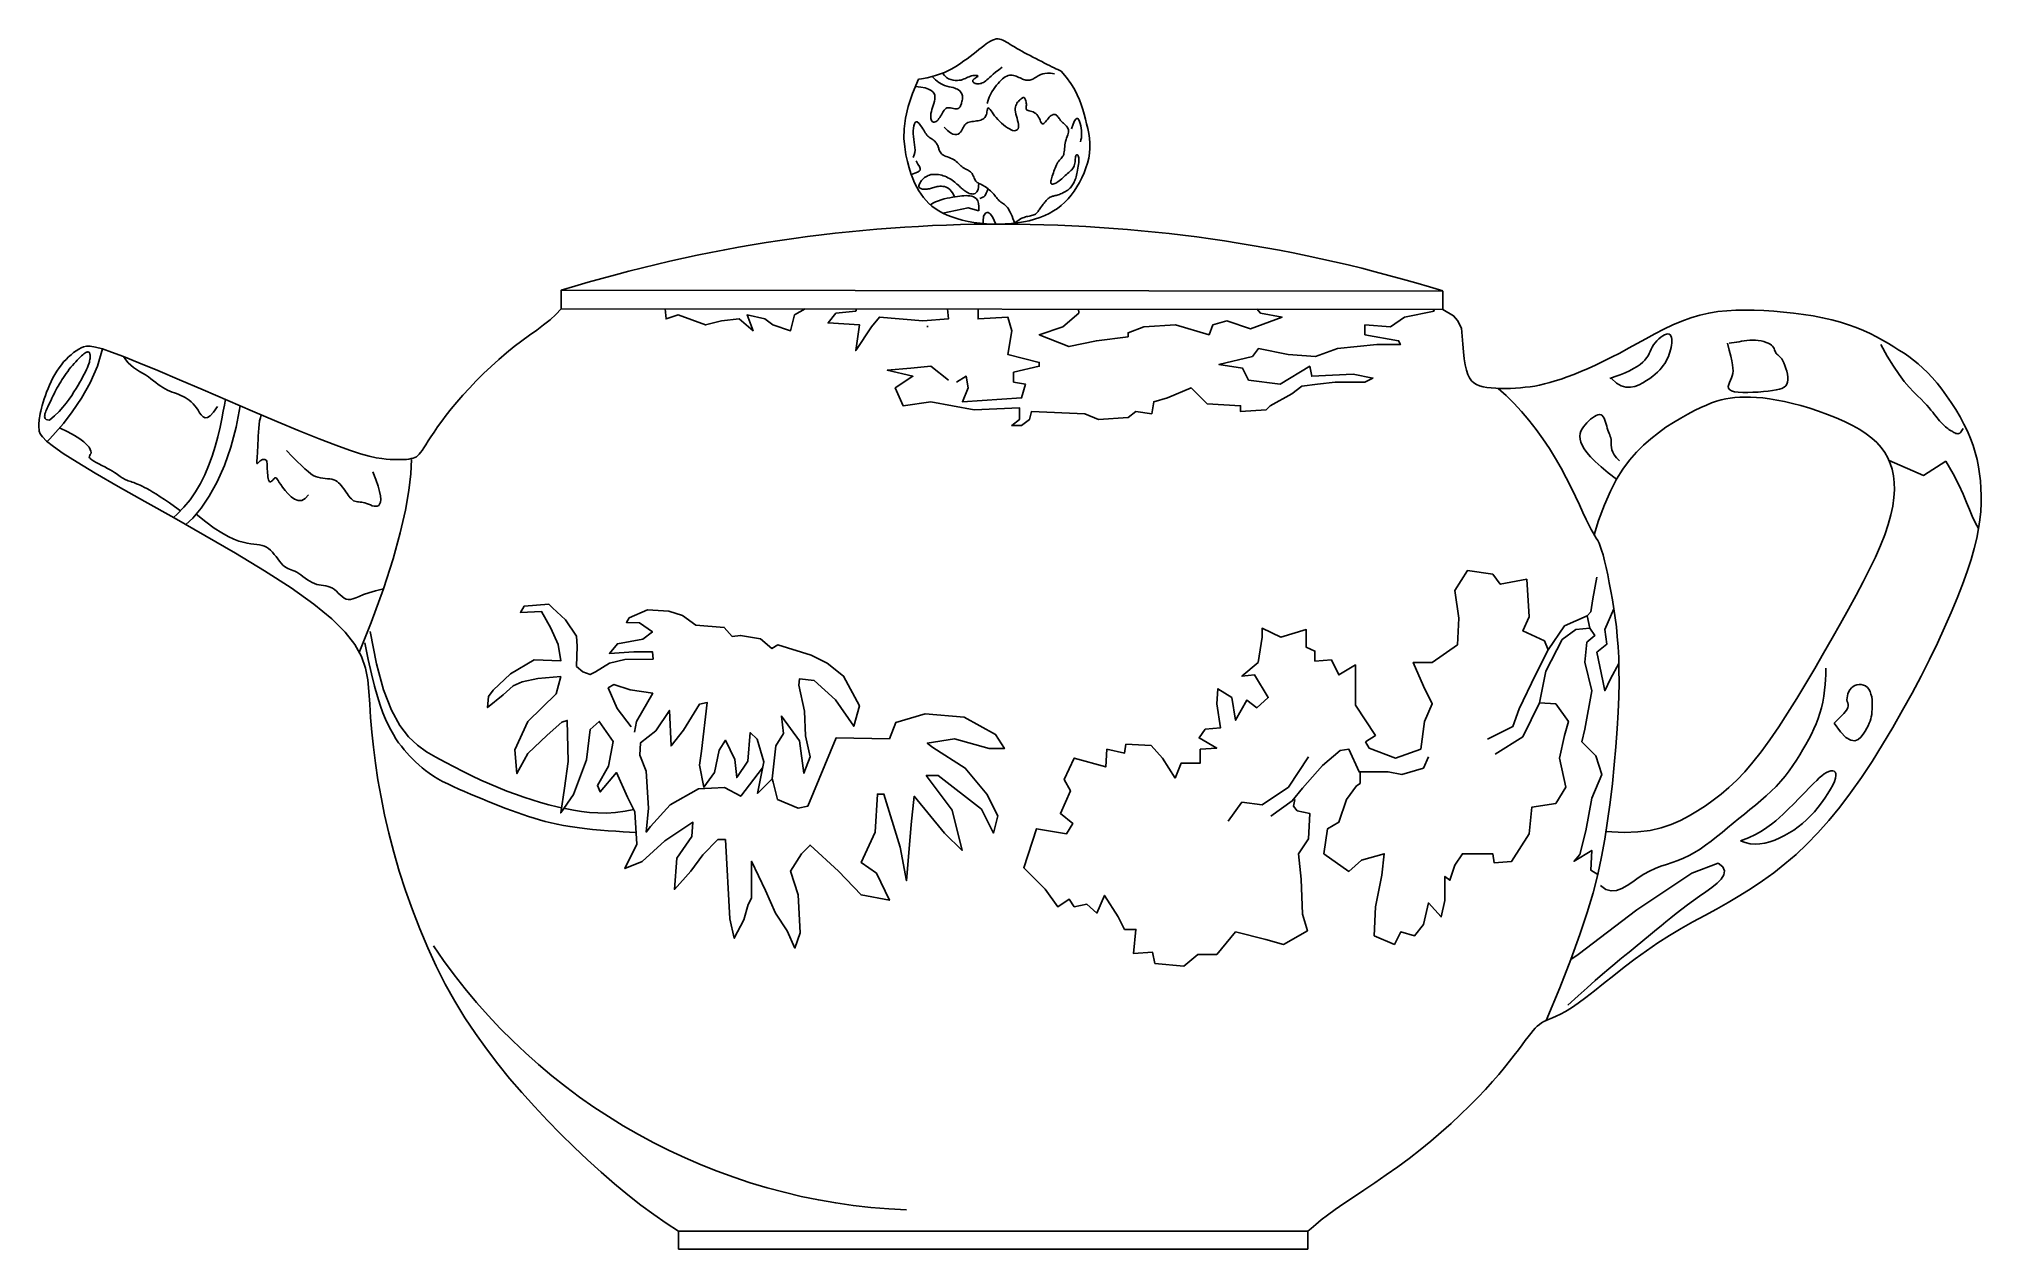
# Model space of a CAD drawing. Extents: x 153 to 352, y 1432 to 1556.
import ezdxf

# ---------------------------------------------------------------- set-up
doc = ezdxf.new("R2010")
doc.units = 0
doc.header["$LTSCALE"] = 10
doc.header["$MEASUREMENT"] = 0
for name, color, linetype in [('3', 3, 'CONTINUOUS'), ('4', 4, 'CONTINUOUS'), ('7', 7, 'CONTINUOUS')]:
    doc.layers.add(name, color=color, linetype=linetype)

msp = doc.modelspace()

# ---------------------------------------------------------------- linework, layer by layer
at = {"layer": '3'}
msp.add_line((206.24, 1528.02), (296.47, 1527.94), dxfattribs=at)
for points in [[(251.38, 1552.76), (251.01, 1552.47), (250.7, 1552.23), (250.45, 1552.02), (250.24, 1551.84), (250.07, 1551.68), (249.93, 1551.55), (249.81, 1551.44), (249.69, 1551.35), (249.57, 1551.26), (249.45, 1551.19), (249.33, 1551.14), (249.22, 1551.09), (249.1, 1551.06), (248.99, 1551.04), (248.88, 1551.03), (248.77, 1551.04), (248.67, 1551.06), (248.58, 1551.09), (248.5, 1551.13), (248.43, 1551.18), (248.38, 1551.23), (248.35, 1551.29), (248.35, 1551.35), (248.37, 1551.42), (248.42, 1551.48), (248.5, 1551.54), (248.58, 1551.6), (248.67, 1551.66), (248.75, 1551.71), (248.82, 1551.76), (248.87, 1551.8), (248.89, 1551.84), (248.87, 1551.87), (248.81, 1551.89), (248.73, 1551.9), (248.63, 1551.9), (248.51, 1551.9), (248.38, 1551.88), (248.24, 1551.86), (248.11, 1551.82), (247.98, 1551.77), (247.85, 1551.72), (247.73, 1551.66), (247.6, 1551.6), (247.47, 1551.54), (247.32, 1551.48), (247.16, 1551.43), (246.98, 1551.4), (246.78, 1551.38), (246.56, 1551.38), (246.34, 1551.41), (246.11, 1551.47), (245.88, 1551.56), (245.66, 1551.7), (245.45, 1551.89), (245.26, 1552.12)], [(244.2, 1551.79), (244.56, 1551.45), (244.89, 1551.19), (245.19, 1551), (245.46, 1550.88), (245.72, 1550.79), (245.94, 1550.73), (246.15, 1550.69), (246.34, 1550.65), (246.51, 1550.6), (246.66, 1550.54), (246.8, 1550.48), (246.92, 1550.4), (247.02, 1550.31), (247.1, 1550.22), (247.17, 1550.12), (247.23, 1550.01), (247.27, 1549.91), (247.29, 1549.8), (247.3, 1549.69), (247.3, 1549.57), (247.29, 1549.46), (247.27, 1549.34), (247.25, 1549.23), (247.22, 1549.11), (247.19, 1549), (247.15, 1548.89), (247.11, 1548.79), (247.06, 1548.7), (247, 1548.62), (246.93, 1548.56), (246.85, 1548.51), (246.75, 1548.49), (246.63, 1548.49), (246.51, 1548.5), (246.37, 1548.53), (246.23, 1548.56), (246.09, 1548.58), (245.96, 1548.6), (245.83, 1548.6), (245.71, 1548.58), (245.61, 1548.53), (245.52, 1548.46), (245.43, 1548.36), (245.36, 1548.25), (245.29, 1548.13), (245.22, 1548), (245.15, 1547.86), (245.07, 1547.73), (244.98, 1547.6), (244.89, 1547.48), (244.8, 1547.37), (244.7, 1547.27), (244.6, 1547.2), (244.51, 1547.14), (244.42, 1547.11), (244.33, 1547.11), (244.26, 1547.14), (244.19, 1547.19), (244.13, 1547.28), (244.09, 1547.39), (244.06, 1547.51), (244.05, 1547.66), (244.05, 1547.83), (244.08, 1548.01), (244.12, 1548.2), (244.18, 1548.4), (244.25, 1548.61), (244.32, 1548.83), (244.39, 1549.04), (244.44, 1549.26), (244.48, 1549.47), (244.49, 1549.67), (244.46, 1549.87), (244.4, 1550.05), (244.28, 1550.22), (244.09, 1550.37), (243.83, 1550.51), (243.49, 1550.62), (243.04, 1550.71), (242.49, 1550.78)], [(249.82, 1549.03), (249.92, 1549.36), (250.05, 1549.67), (250.18, 1549.95), (250.32, 1550.22), (250.48, 1550.46), (250.63, 1550.68), (250.79, 1550.89), (250.95, 1551.07), (251.1, 1551.25), (251.25, 1551.4), (251.4, 1551.54), (251.54, 1551.66), (251.69, 1551.75), (251.83, 1551.83), (251.97, 1551.89), (252.11, 1551.92), (252.26, 1551.93), (252.4, 1551.92), (252.54, 1551.9), (252.67, 1551.86), (252.81, 1551.81), (252.95, 1551.75), (253.08, 1551.7), (253.2, 1551.64), (253.33, 1551.58), (253.44, 1551.53), (253.56, 1551.49), (253.67, 1551.45), (253.78, 1551.42), (253.89, 1551.41), (254, 1551.4), (254.1, 1551.4), (254.2, 1551.42), (254.31, 1551.44), (254.41, 1551.48), (254.51, 1551.53), (254.62, 1551.58), (254.72, 1551.64), (254.83, 1551.71), (254.94, 1551.79), (255.06, 1551.87), (255.19, 1551.94), (255.34, 1552.01), (255.52, 1552.07), (255.74, 1552.11), (256, 1552.13), (256.32, 1552.12), (256.71, 1552.08)], [(245.43, 1546.62), (245.78, 1546.27), (246.07, 1546.04), (246.32, 1545.9), (246.54, 1545.84), (246.72, 1545.85), (246.87, 1545.9), (246.99, 1546), (247.1, 1546.11), (247.19, 1546.23), (247.27, 1546.36), (247.34, 1546.49), (247.41, 1546.61), (247.48, 1546.73), (247.55, 1546.84), (247.64, 1546.94), (247.74, 1547.02), (247.86, 1547.08), (247.99, 1547.13), (248.13, 1547.16), (248.29, 1547.19), (248.44, 1547.2), (248.6, 1547.22), (248.75, 1547.24), (248.9, 1547.26), (249.04, 1547.29), (249.17, 1547.33), (249.29, 1547.38), (249.4, 1547.44), (249.5, 1547.51), (249.58, 1547.59), (249.65, 1547.69), (249.71, 1547.8), (249.75, 1547.92), (249.79, 1548.05), (249.81, 1548.18), (249.83, 1548.3), (249.86, 1548.41), (249.88, 1548.5), (249.91, 1548.55), (249.95, 1548.57), (250, 1548.55), (250.06, 1548.49), (250.13, 1548.4), (250.23, 1548.27), (250.33, 1548.13), (250.45, 1547.96), (250.59, 1547.78), (250.75, 1547.59), (250.92, 1547.4), (251.1, 1547.21), (251.3, 1547.02), (251.5, 1546.84), (251.7, 1546.68), (251.9, 1546.54), (252.1, 1546.42), (252.28, 1546.33), (252.44, 1546.27), (252.59, 1546.24), (252.73, 1546.25), (252.84, 1546.29), (252.93, 1546.36), (252.99, 1546.45), (253.03, 1546.57), (253.05, 1546.73), (253.03, 1546.9), (253, 1547.09), (252.95, 1547.3), (252.89, 1547.52), (252.83, 1547.74), (252.78, 1547.95), (252.73, 1548.16), (252.71, 1548.35), (252.7, 1548.53), (252.72, 1548.68), (252.76, 1548.82), (252.82, 1548.94), (252.88, 1549.05), (252.95, 1549.15), (253.03, 1549.24), (253.11, 1549.32), (253.18, 1549.4), (253.26, 1549.47), (253.33, 1549.53), (253.4, 1549.58), (253.46, 1549.61), (253.53, 1549.63), (253.58, 1549.63), (253.64, 1549.6), (253.68, 1549.55), (253.72, 1549.48), (253.76, 1549.39), (253.79, 1549.29), (253.81, 1549.18), (253.83, 1549.07), (253.84, 1548.96), (253.84, 1548.86), (253.83, 1548.76), (253.82, 1548.68), (253.81, 1548.61), (253.81, 1548.54), (253.82, 1548.48), (253.84, 1548.43), (253.87, 1548.39), (253.94, 1548.35), (254.02, 1548.32), (254.13, 1548.28), (254.26, 1548.25), (254.39, 1548.21), (254.53, 1548.16), (254.67, 1548.09), (254.8, 1548.01), (254.91, 1547.9), (255.01, 1547.78), (255.1, 1547.63), (255.17, 1547.48), (255.24, 1547.33), (255.3, 1547.19), (255.35, 1547.08), (255.41, 1546.99), (255.48, 1546.95), (255.55, 1546.95), (255.63, 1546.99), (255.72, 1547.07), (255.81, 1547.16), (255.9, 1547.28), (256, 1547.4), (256.1, 1547.52), (256.19, 1547.63), (256.29, 1547.72), (256.38, 1547.8), (256.47, 1547.85), (256.56, 1547.89), (256.65, 1547.91), (256.73, 1547.92), (256.8, 1547.9), (256.87, 1547.87), (256.94, 1547.82), (257, 1547.76), (257.06, 1547.68), (257.12, 1547.6), (257.19, 1547.5), (257.26, 1547.41), (257.34, 1547.3), (257.43, 1547.2), (257.53, 1547.1), (257.64, 1547), (257.75, 1546.9), (257.86, 1546.8), (257.95, 1546.7), (258.04, 1546.59), (258.1, 1546.48), (258.14, 1546.36), (258.15, 1546.23), (258.14, 1546.1), (258.11, 1545.96), (258.07, 1545.81), (258.01, 1545.66), (257.96, 1545.49), (257.9, 1545.33), (257.85, 1545.15), (257.82, 1544.97), (257.79, 1544.79), (257.77, 1544.61), (257.76, 1544.43), (257.74, 1544.26), (257.72, 1544.09), (257.69, 1543.94), (257.66, 1543.81), (257.61, 1543.69), (257.55, 1543.59), (257.48, 1543.49), (257.41, 1543.41), (257.33, 1543.32), (257.25, 1543.23), (257.17, 1543.13), (257.08, 1543.01), (257.01, 1542.89), (256.93, 1542.74), (256.86, 1542.59), (256.8, 1542.42), (256.73, 1542.26), (256.67, 1542.09), (256.61, 1541.92), (256.56, 1541.75), (256.5, 1541.6), (256.45, 1541.45), (256.41, 1541.31), (256.38, 1541.19), (256.36, 1541.08), (256.35, 1540.98), (256.35, 1540.91), (256.38, 1540.85), (256.42, 1540.81), (256.48, 1540.79), (256.55, 1540.79), (256.64, 1540.8), (256.74, 1540.84), (256.85, 1540.88), (256.97, 1540.95), (257.08, 1541.02), (257.21, 1541.11), (257.33, 1541.22), (257.46, 1541.32), (257.58, 1541.44), (257.7, 1541.55), (257.83, 1541.67), (257.95, 1541.78), (258.06, 1541.88), (258.18, 1541.98), (258.28, 1542.07), (258.38, 1542.16), (258.48, 1542.25), (258.56, 1542.34), (258.63, 1542.43), (258.7, 1542.54), (258.75, 1542.65), (258.78, 1542.78), (258.81, 1542.92), (258.82, 1543.06), (258.84, 1543.2), (258.85, 1543.34), (258.86, 1543.47), (258.88, 1543.57), (258.9, 1543.66), (258.93, 1543.73), (258.97, 1543.77), (259.02, 1543.78), (259.06, 1543.77), (259.11, 1543.73), (259.15, 1543.66), (259.18, 1543.57), (259.2, 1543.46), (259.21, 1543.32), (259.21, 1543.16), (259.2, 1542.98), (259.18, 1542.79), (259.15, 1542.6), (259.12, 1542.4), (259.08, 1542.21), (259.05, 1542.02), (259.01, 1541.85), (258.97, 1541.69), (258.93, 1541.54), (258.89, 1541.4), (258.85, 1541.26), (258.8, 1541.14), (258.75, 1541.02), (258.7, 1540.91), (258.64, 1540.8), (258.58, 1540.7), (258.51, 1540.6), (258.44, 1540.5), (258.36, 1540.41), (258.27, 1540.33), (258.17, 1540.24), (258.07, 1540.16), (257.96, 1540.09), (257.84, 1540.01), (257.72, 1539.95), (257.59, 1539.88), (257.46, 1539.82), (257.34, 1539.77), (257.22, 1539.72), (257.1, 1539.68), (256.99, 1539.65), (256.88, 1539.62), (256.79, 1539.6), (256.69, 1539.58), (256.61, 1539.56), (256.52, 1539.54), (256.44, 1539.51), (256.37, 1539.48), (256.29, 1539.45), (256.22, 1539.4), (256.15, 1539.35), (256.08, 1539.3), (256.01, 1539.23), (255.95, 1539.17), (255.87, 1539.09), (255.8, 1539.01), (255.73, 1538.92), (255.65, 1538.83), (255.57, 1538.74), (255.5, 1538.64), (255.42, 1538.54), (255.35, 1538.44), (255.28, 1538.35), (255.21, 1538.25), (255.15, 1538.16), (255.1, 1538.07), (255.04, 1537.99), (254.99, 1537.91), (254.93, 1537.84), (254.86, 1537.78), (254.79, 1537.72), (254.7, 1537.67), (254.61, 1537.63), (254.5, 1537.59), (254.38, 1537.56), (254.26, 1537.53), (254.13, 1537.5), (254, 1537.48), (253.87, 1537.45), (253.74, 1537.42), (253.62, 1537.38), (253.49, 1537.34), (253.37, 1537.29), (253.24, 1537.22), (253.1, 1537.14), (252.96, 1537.04), (252.8, 1536.92), (252.63, 1536.78)], [(242.26, 1543.51), (242.37, 1543.76), (242.43, 1544.01), (242.45, 1544.26), (242.44, 1544.53), (242.41, 1544.8), (242.37, 1545.07), (242.33, 1545.36), (242.29, 1545.65), (242.27, 1545.94), (242.27, 1546.23), (242.28, 1546.51), (242.32, 1546.75), (242.38, 1546.95), (242.45, 1547.09), (242.55, 1547.17), (242.68, 1547.17)], [(252.63, 1536.78), (252.55, 1537.02), (252.47, 1537.26), (252.38, 1537.49), (252.29, 1537.7), (252.19, 1537.9), (252.09, 1538.08), (252, 1538.24), (251.9, 1538.38), (251.8, 1538.5), (251.7, 1538.6), (251.6, 1538.68), (251.5, 1538.76), (251.4, 1538.82), (251.31, 1538.89), (251.22, 1538.95), (251.13, 1539.03), (251.04, 1539.11), (250.96, 1539.2), (250.87, 1539.3), (250.79, 1539.4), (250.7, 1539.51), (250.6, 1539.63), (250.5, 1539.74), (250.4, 1539.86), (250.29, 1539.98), (250.17, 1540.09), (250.04, 1540.2), (249.92, 1540.31), (249.79, 1540.41), (249.66, 1540.5), (249.54, 1540.58), (249.42, 1540.65), (249.3, 1540.71), (249.19, 1540.76), (249.09, 1540.81), (248.99, 1540.85), (248.9, 1540.9), (248.82, 1540.95), (248.74, 1541.01), (248.67, 1541.09), (248.61, 1541.18), (248.56, 1541.29), (248.51, 1541.4), (248.45, 1541.52), (248.4, 1541.64), (248.34, 1541.76), (248.28, 1541.87), (248.21, 1541.96), (248.12, 1542.05), (248.03, 1542.11), (247.92, 1542.18), (247.82, 1542.23), (247.7, 1542.28), (247.59, 1542.34), (247.47, 1542.41), (247.35, 1542.48), (247.24, 1542.57), (247.13, 1542.66), (247.02, 1542.77), (246.9, 1542.88), (246.79, 1542.99), (246.67, 1543.09), (246.54, 1543.19), (246.4, 1543.29), (246.25, 1543.37), (246.09, 1543.44), (245.93, 1543.5), (245.78, 1543.56), (245.63, 1543.62), (245.48, 1543.68), (245.35, 1543.74), (245.24, 1543.81), (245.15, 1543.89), (245.08, 1543.98), (245.02, 1544.07), (244.97, 1544.17), (244.93, 1544.27), (244.9, 1544.37), (244.87, 1544.47), (244.83, 1544.57), (244.8, 1544.66), (244.76, 1544.75), (244.71, 1544.84), (244.66, 1544.93), (244.6, 1545.01), (244.54, 1545.08), (244.47, 1545.16), (244.38, 1545.23), (244.29, 1545.31), (244.19, 1545.38), (244.09, 1545.45), (243.98, 1545.53), (243.87, 1545.61), (243.77, 1545.7), (243.67, 1545.8), (243.58, 1545.91), (243.5, 1546.02), (243.42, 1546.15), (243.34, 1546.29), (243.25, 1546.44), (243.15, 1546.61), (243.02, 1546.78), (242.87, 1546.97), (242.68, 1547.17)], [(258.46, 1546.44), (258.62, 1546.92), (258.77, 1547.25), (258.9, 1547.44), (259.02, 1547.51), (259.12, 1547.48), (259.21, 1547.37), (259.28, 1547.2), (259.35, 1546.99), (259.4, 1546.76), (259.45, 1546.51), (259.48, 1546.25), (259.49, 1545.99), (259.49, 1545.74), (259.47, 1545.51), (259.43, 1545.3), (259.37, 1545.12)], [(242.55, 1543.15), (242.75, 1542.82), (242.89, 1542.57), (242.96, 1542.37), (242.96, 1542.22), (242.87, 1542.1), (242.7, 1542), (242.44, 1541.89), (242.08, 1541.75)], [(246.49, 1539.47), (246.34, 1539.79), (246.18, 1540.03), (246.01, 1540.22), (245.83, 1540.36), (245.65, 1540.46), (245.48, 1540.52), (245.31, 1540.55), (245.15, 1540.56), (245, 1540.56), (244.86, 1540.55), (244.72, 1540.53), (244.6, 1540.5), (244.48, 1540.47), (244.37, 1540.43), (244.25, 1540.4), (244.14, 1540.37), (244.03, 1540.34), (243.92, 1540.31), (243.81, 1540.29), (243.7, 1540.27), (243.59, 1540.26), (243.49, 1540.25), (243.39, 1540.25), (243.29, 1540.26), (243.2, 1540.27), (243.11, 1540.29), (243.03, 1540.32), (242.97, 1540.36), (242.91, 1540.41), (242.87, 1540.46), (242.85, 1540.53), (242.85, 1540.62), (242.87, 1540.71), (242.9, 1540.81), (242.96, 1540.92), (243.03, 1541.04), (243.12, 1541.15), (243.21, 1541.26), (243.32, 1541.37), (243.43, 1541.46), (243.55, 1541.54), (243.68, 1541.61), (243.81, 1541.67), (243.94, 1541.71), (244.08, 1541.75), (244.23, 1541.77), (244.38, 1541.78), (244.53, 1541.78), (244.69, 1541.77), (244.85, 1541.75), (245.02, 1541.72), (245.18, 1541.68), (245.34, 1541.63), (245.51, 1541.58), (245.67, 1541.51), (245.82, 1541.44), (245.97, 1541.36), (246.12, 1541.27), (246.26, 1541.18), (246.39, 1541.08), (246.52, 1540.98), (246.63, 1540.89), (246.74, 1540.79), (246.85, 1540.7), (246.94, 1540.61), (247.03, 1540.53), (247.11, 1540.45), (247.19, 1540.37), (247.27, 1540.3), (247.36, 1540.23), (247.44, 1540.15), (247.54, 1540.08), (247.65, 1540.01), (247.76, 1539.94), (247.88, 1539.88), (248, 1539.83), (248.13, 1539.79), (248.25, 1539.77), (248.37, 1539.76), (248.48, 1539.78), (248.59, 1539.82), (248.68, 1539.89), (248.77, 1539.98), (248.84, 1540.1), (248.9, 1540.25), (248.94, 1540.42), (248.96, 1540.62), (248.97, 1540.85)], [(248.97, 1538.06), (248.98, 1538.48), (248.94, 1538.81), (248.86, 1539.07), (248.74, 1539.26), (248.6, 1539.39), (248.43, 1539.48), (248.25, 1539.54), (248.06, 1539.57), (247.86, 1539.59), (247.67, 1539.6), (247.46, 1539.59), (247.25, 1539.57), (247.03, 1539.55), (246.8, 1539.52), (246.56, 1539.48), (246.3, 1539.43), (246.02, 1539.38), (245.73, 1539.33), (245.44, 1539.26), (245.14, 1539.18), (244.84, 1539.08), (244.56, 1538.97), (244.28, 1538.83), (244.03, 1538.67)], [(249.07, 1539.3), (249.25, 1539.36), (249.39, 1539.43), (249.5, 1539.49), (249.58, 1539.58), (249.66, 1539.69), (249.74, 1539.84), (249.82, 1540.05), (249.92, 1540.33)], [(248.97, 1538.06), (247.88, 1538.36), (245.29, 1537.81)], [(250.72, 1536.68), (250.56, 1537.06), (250.41, 1537.35), (250.28, 1537.57), (250.15, 1537.73), (250.04, 1537.82), (249.93, 1537.87), (249.83, 1537.88), (249.74, 1537.85), (249.66, 1537.8), (249.59, 1537.72), (249.52, 1537.62), (249.47, 1537.49), (249.44, 1537.34), (249.42, 1537.17), (249.41, 1536.97), (249.43, 1536.75)], [(231.22, 1528.02), (230.11, 1527.39), (229.71, 1525.77), (227.89, 1526.38), (227.08, 1526.98), (225.27, 1527.39), (225.87, 1525.77), (224.46, 1526.98), (222.64, 1526.78), (221.02, 1526.38), (218.2, 1527.39), (216.98, 1526.98), (216.87, 1528.02)], [(236.47, 1528.02), (236.38, 1527.79), (234.36, 1527.59), (233.55, 1526.58), (236.78, 1526.38), (236.38, 1523.75), (237.99, 1526.17), (238.8, 1527.18), (243.25, 1526.78), (245.87, 1526.98), (245.77, 1528.02)], [(245.87, 1520.73), (244.05, 1522.14), (242.03, 1521.94), (239.61, 1521.73), (242.24, 1521.13), (240.42, 1519.92), (241.22, 1518.1), (244.05, 1518.51), (248.5, 1517.7), (253.14, 1517.9), (253.14, 1516.69), (252.34, 1516.08), (253.35, 1516.08), (254.15, 1516.69), (254.36, 1517.5), (259.81, 1517.29), (261.22, 1516.69), (264.25, 1516.89), (265.06, 1517.5), (266.68, 1517.29), (266.88, 1518.51), (268.29, 1518.91), (270.72, 1519.92), (272.33, 1518.3), (275.77, 1518.1), (275.77, 1517.5), (278.39, 1517.7), (278.8, 1518.1), (281.02, 1519.31), (282.03, 1520.12), (283.65, 1520.32), (285.46, 1520.52), (288.49, 1520.52), (289.3, 1520.93), (287.28, 1521.33), (283.04, 1521.13), (282.84, 1522.14), (279.81, 1520.32), (276.58, 1520.73), (275.97, 1521.94), (273.55, 1522.34), (276.98, 1523.15), (277.59, 1523.95), (280.62, 1523.35), (283.44, 1523.15), (285.67, 1523.95), (289.71, 1524.36), (292.13, 1524.36), (291.93, 1524.76), (288.49, 1525.37), (288.49, 1526.38), (291.12, 1526.17), (292.53, 1527.18), (295.56, 1527.79), (295.5, 1527.94)], [(248.9, 1528.02), (248.9, 1526.98), (251.93, 1527.18), (252.34, 1525.77), (251.93, 1523.35), (255.16, 1522.54), (255.16, 1522.14), (252.54, 1521.53), (252.54, 1520.52), (253.75, 1520.32), (253.35, 1518.91), (247.29, 1518.51), (247.89, 1519.92), (247.69, 1521.13), (246.68, 1520.52)], [(277.42, 1528.02), (277.79, 1527.59), (280.01, 1527.18), (276.78, 1525.97), (274.35, 1526.78), (272.94, 1526.38), (272.54, 1525.37), (269.1, 1526.38), (265.87, 1526.17), (264.25, 1525.57), (264.25, 1525.17), (261.02, 1524.76), (258.19, 1524.16), (255.16, 1525.37), (257.59, 1526.17), (259.2, 1527.59), (259.18, 1528.02)], [(243.79, 1526.22), (243.78, 1526.2), (243.66, 1526.2)], [(313.73, 1520.89), (314.22, 1520.43), (314.71, 1520.15), (315.19, 1520.01), (315.66, 1520), (316.11, 1520.09), (316.54, 1520.24), (316.93, 1520.45), (317.3, 1520.67), (317.64, 1520.9), (317.94, 1521.12), (318.2, 1521.34), (318.44, 1521.55), (318.66, 1521.77), (318.85, 1521.99), (319.02, 1522.21), (319.17, 1522.43), (319.31, 1522.66), (319.43, 1522.89), (319.54, 1523.13), (319.63, 1523.37), (319.71, 1523.6), (319.77, 1523.84), (319.82, 1524.07), (319.86, 1524.3), (319.89, 1524.52), (319.89, 1524.74), (319.89, 1524.93), (319.86, 1525.1), (319.81, 1525.25), (319.73, 1525.36), (319.63, 1525.43), (319.5, 1525.46), (319.35, 1525.43), (319.16, 1525.36), (318.97, 1525.25), (318.76, 1525.11), (318.56, 1524.94), (318.36, 1524.75), (318.18, 1524.54), (318.02, 1524.33), (317.89, 1524.11), (317.78, 1523.89), (317.68, 1523.67), (317.57, 1523.45), (317.46, 1523.22), (317.32, 1523), (317.15, 1522.78), (316.93, 1522.56), (316.66, 1522.33), (316.34, 1522.12), (315.97, 1521.9), (315.56, 1521.69), (315.11, 1521.48), (314.62, 1521.28), (314.11, 1521.08), (313.56, 1520.89)], [(325.61, 1524.52), (325.78, 1523.79), (325.92, 1523.18), (326.03, 1522.69), (326.1, 1522.28), (326.15, 1521.94), (326.16, 1521.66), (326.13, 1521.41), (326.08, 1521.18), (325.99, 1520.95), (325.89, 1520.72), (325.79, 1520.49), (325.72, 1520.28), (325.68, 1520.08), (325.7, 1519.9), (325.8, 1519.75), (326, 1519.63), (326.3, 1519.54), (326.69, 1519.49), (327.15, 1519.46), (327.66, 1519.46), (328.2, 1519.48), (328.75, 1519.51), (329.27, 1519.55), (329.76, 1519.6), (330.2, 1519.65), (330.58, 1519.72), (330.9, 1519.79), (331.17, 1519.88), (331.38, 1519.99), (331.55, 1520.13), (331.67, 1520.3), (331.75, 1520.51), (331.78, 1520.75), (331.77, 1521.03), (331.73, 1521.32), (331.66, 1521.63), (331.58, 1521.93), (331.47, 1522.22), (331.36, 1522.48), (331.25, 1522.71), (331.14, 1522.89), (331.03, 1523.04), (330.93, 1523.15), (330.83, 1523.24), (330.74, 1523.32), (330.66, 1523.39), (330.59, 1523.46), (330.54, 1523.53), (330.49, 1523.62), (330.45, 1523.72), (330.41, 1523.83), (330.36, 1523.95), (330.3, 1524.07), (330.21, 1524.19), (330.1, 1524.3), (329.96, 1524.41), (329.77, 1524.51), (329.55, 1524.59), (329.31, 1524.67), (329.04, 1524.73), (328.75, 1524.77), (328.46, 1524.8), (328.16, 1524.82), (327.87, 1524.81), (327.58, 1524.78), (327.31, 1524.75), (327.04, 1524.7), (326.78, 1524.65), (326.52, 1524.6), (326.27, 1524.56), (326.02, 1524.53), (325.78, 1524.52)], [(171.08, 1518.02), (170.66, 1517.43), (170.32, 1517.07), (170.03, 1516.89), (169.79, 1516.87), (169.59, 1516.97), (169.41, 1517.16), (169.24, 1517.39), (169.08, 1517.65), (168.92, 1517.89), (168.74, 1518.11), (168.56, 1518.31), (168.37, 1518.5), (168.18, 1518.66), (167.97, 1518.81), (167.76, 1518.95), (167.55, 1519.06), (167.33, 1519.16), (167.11, 1519.25), (166.88, 1519.34), (166.65, 1519.42), (166.41, 1519.5), (166.18, 1519.59), (165.95, 1519.7), (165.71, 1519.82), (165.48, 1519.96), (165.25, 1520.11), (165.01, 1520.29), (164.77, 1520.47), (164.52, 1520.66), (164.26, 1520.86), (163.99, 1521.05), (163.7, 1521.25), (163.4, 1521.43), (163.09, 1521.62), (162.78, 1521.82), (162.48, 1522.02), (162.19, 1522.25), (161.91, 1522.51), (161.67, 1522.8), (161.46, 1523.14)], [(341.29, 1524.36), (341.95, 1523.16), (342.57, 1522.15), (343.15, 1521.3), (343.69, 1520.6), (344.19, 1520.01), (344.64, 1519.53), (345.05, 1519.12), (345.4, 1518.76), (345.72, 1518.44), (345.99, 1518.15), (346.22, 1517.89), (346.42, 1517.65), (346.6, 1517.43), (346.76, 1517.23), (346.9, 1517.05), (347.04, 1516.88), (347.17, 1516.72), (347.3, 1516.57), (347.43, 1516.43), (347.56, 1516.3), (347.68, 1516.18), (347.8, 1516.06), (347.92, 1515.96), (348.03, 1515.86), (348.14, 1515.77), (348.25, 1515.69), (348.36, 1515.62), (348.47, 1515.55), (348.57, 1515.49), (348.67, 1515.43), (348.77, 1515.38), (348.87, 1515.33), (348.97, 1515.28), (349.07, 1515.25), (349.16, 1515.24), (349.26, 1515.26), (349.37, 1515.31), (349.48, 1515.41), (349.59, 1515.57), (349.71, 1515.78)], [(171.87, 1518.75), (171.84, 1518.57), (171.77, 1518.15), (171.66, 1517.55), (171.51, 1516.78), (171.33, 1515.9), (171.1, 1514.94), (170.83, 1513.94), (170.52, 1512.94), (170.16, 1511.97), (169.77, 1511.03), (169.32, 1510.14), (168.82, 1509.29), (168.26, 1508.48), (167.63, 1507.72), (166.93, 1507.01), (166.55, 1506.67)], [(173.39, 1518.1), (172.98, 1515.9), (172.43, 1513.86), (171.77, 1512), (171.02, 1510.33), (170.22, 1508.86), (169.38, 1507.61), (168.54, 1506.6), (167.83, 1505.94)], [(180.37, 1509), (180.03, 1508.6), (179.68, 1508.42), (179.31, 1508.42), (178.95, 1508.56), (178.6, 1508.8), (178.27, 1509.11), (177.98, 1509.44), (177.73, 1509.76), (177.53, 1510.04), (177.38, 1510.26), (177.26, 1510.44), (177.17, 1510.58), (177.11, 1510.68), (177.05, 1510.73), (177.01, 1510.75), (176.96, 1510.74), (176.9, 1510.69), (176.83, 1510.62), (176.76, 1510.54), (176.68, 1510.46), (176.6, 1510.39), (176.53, 1510.33), (176.46, 1510.31), (176.39, 1510.33), (176.34, 1510.4), (176.29, 1510.51), (176.25, 1510.66), (176.22, 1510.83), (176.2, 1511.02), (176.18, 1511.21), (176.17, 1511.41), (176.16, 1511.6), (176.16, 1511.78), (176.15, 1511.94), (176.15, 1512.08), (176.15, 1512.21), (176.13, 1512.32), (176.12, 1512.41), (176.09, 1512.49), (176.04, 1512.54), (175.99, 1512.58), (175.92, 1512.61), (175.84, 1512.62), (175.76, 1512.61), (175.67, 1512.59), (175.59, 1512.56), (175.5, 1512.51), (175.42, 1512.46), (175.35, 1512.39), (175.29, 1512.33), (175.23, 1512.27), (175.19, 1512.22), (175.15, 1512.18), (175.12, 1512.18), (175.1, 1512.2), (175.09, 1512.27), (175.09, 1512.38), (175.1, 1512.53), (175.11, 1512.72), (175.13, 1512.96), (175.15, 1513.22), (175.17, 1513.52), (175.19, 1513.86), (175.21, 1514.21), (175.22, 1514.6), (175.23, 1514.99), (175.25, 1515.4), (175.28, 1515.8), (175.32, 1516.19), (175.38, 1516.55), (175.45, 1516.88), (175.55, 1517.17)], [(314.24, 1510.58), (313.38, 1511.25), (312.65, 1511.86), (312.05, 1512.4), (311.57, 1512.89), (311.19, 1513.32), (310.91, 1513.71), (310.71, 1514.07), (310.58, 1514.39), (310.51, 1514.7), (310.49, 1514.98), (310.53, 1515.25), (310.6, 1515.49), (310.71, 1515.73), (310.85, 1515.95), (311.02, 1516.16), (311.2, 1516.36), (311.39, 1516.55), (311.58, 1516.73), (311.78, 1516.88), (311.98, 1517.02), (312.17, 1517.12), (312.34, 1517.18), (312.51, 1517.21), (312.65, 1517.18), (312.78, 1517.11), (312.88, 1516.98), (312.97, 1516.82), (313.04, 1516.64), (313.11, 1516.44), (313.17, 1516.22), (313.23, 1516.01), (313.29, 1515.81), (313.35, 1515.62), (313.42, 1515.45), (313.48, 1515.28), (313.54, 1515.12), (313.6, 1514.97), (313.65, 1514.81), (313.68, 1514.64), (313.7, 1514.46), (313.7, 1514.27), (313.7, 1514.06), (313.72, 1513.84), (313.76, 1513.6), (313.85, 1513.34), (314, 1513.07), (314.23, 1512.78), (314.55, 1512.48)], [(167.28, 1507.36), (166.68, 1507.79), (166.14, 1508.17), (165.65, 1508.5), (165.21, 1508.79), (164.81, 1509.05), (164.46, 1509.27), (164.13, 1509.45), (163.85, 1509.62), (163.59, 1509.75), (163.36, 1509.87), (163.15, 1509.97), (162.97, 1510.05), (162.79, 1510.12), (162.64, 1510.18), (162.49, 1510.24), (162.34, 1510.29), (162.2, 1510.34), (162.07, 1510.38), (161.93, 1510.43), (161.8, 1510.48), (161.68, 1510.54), (161.55, 1510.59), (161.43, 1510.65), (161.32, 1510.72), (161.2, 1510.8), (161.09, 1510.88), (160.97, 1510.97), (160.84, 1511.06), (160.69, 1511.17), (160.52, 1511.28), (160.32, 1511.41), (160.09, 1511.55), (159.82, 1511.69), (159.53, 1511.84), (159.23, 1512), (158.93, 1512.15), (158.65, 1512.3), (158.4, 1512.45), (158.19, 1512.58), (158.05, 1512.69), (157.96, 1512.78), (157.94, 1512.86), (157.96, 1512.94), (158, 1513.01), (158.05, 1513.1), (158.1, 1513.19), (158.12, 1513.31), (158.11, 1513.46), (158.05, 1513.64), (157.92, 1513.86), (157.7, 1514.11), (157.39, 1514.4), (156.97, 1514.71), (156.42, 1515.06), (155.74, 1515.43), (154.89, 1515.83)], [(186.97, 1511.34), (187.28, 1510.56), (187.51, 1509.89), (187.66, 1509.34), (187.74, 1508.88), (187.77, 1508.52), (187.74, 1508.24), (187.66, 1508.04), (187.56, 1507.91), (187.42, 1507.84), (187.26, 1507.82), (187.09, 1507.83), (186.91, 1507.88), (186.72, 1507.95), (186.52, 1508.03), (186.33, 1508.1), (186.14, 1508.16), (185.97, 1508.21), (185.81, 1508.24), (185.66, 1508.25), (185.51, 1508.27), (185.38, 1508.28), (185.25, 1508.31), (185.12, 1508.34), (185, 1508.39), (184.88, 1508.47), (184.77, 1508.57), (184.65, 1508.69), (184.54, 1508.82), (184.43, 1508.96), (184.32, 1509.12), (184.2, 1509.28), (184.09, 1509.45), (183.97, 1509.62), (183.86, 1509.78), (183.73, 1509.94), (183.6, 1510.1), (183.46, 1510.23), (183.31, 1510.35), (183.14, 1510.46), (182.96, 1510.53), (182.76, 1510.59), (182.55, 1510.62), (182.32, 1510.64), (182.09, 1510.66), (181.85, 1510.68), (181.6, 1510.72), (181.35, 1510.78), (181.11, 1510.86), (180.86, 1510.98), (180.61, 1511.14), (180.33, 1511.36), (180.02, 1511.64), (179.65, 1511.98), (179.22, 1512.4), (178.71, 1512.91), (178.11, 1513.51)], [(347.93, 1512.43), (345.64, 1510.98), (342.13, 1512.5)], [(347.93, 1512.43), (348.69, 1511.13), (349.27, 1510.02), (349.72, 1509.06), (350.07, 1508.22), (350.36, 1507.48), (350.64, 1506.8), (350.93, 1506.16), (351.29, 1505.53)], [(188.04, 1499.37), (187.23, 1499.17), (186.56, 1498.97), (186.01, 1498.78), (185.57, 1498.6), (185.21, 1498.45), (184.92, 1498.34), (184.67, 1498.27), (184.45, 1498.27), (184.24, 1498.32), (184.03, 1498.43), (183.83, 1498.58), (183.63, 1498.76), (183.43, 1498.94), (183.23, 1499.13), (183.03, 1499.3), (182.82, 1499.45), (182.6, 1499.55), (182.38, 1499.62), (182.16, 1499.67), (181.93, 1499.71), (181.69, 1499.74), (181.46, 1499.78), (181.22, 1499.83), (180.98, 1499.91), (180.74, 1500.02), (180.51, 1500.15), (180.27, 1500.3), (180.04, 1500.46), (179.81, 1500.63), (179.59, 1500.79), (179.38, 1500.94), (179.17, 1501.06), (178.98, 1501.17), (178.79, 1501.25), (178.61, 1501.32), (178.43, 1501.38), (178.26, 1501.46), (178.09, 1501.55), (177.92, 1501.66), (177.75, 1501.8), (177.59, 1501.98), (177.41, 1502.19), (177.24, 1502.43), (177.06, 1502.67), (176.88, 1502.9), (176.69, 1503.13), (176.49, 1503.34), (176.29, 1503.51), (176.08, 1503.64), (175.86, 1503.74), (175.62, 1503.81), (175.37, 1503.86), (175.09, 1503.9), (174.79, 1503.94), (174.46, 1503.98), (174.09, 1504.04), (173.69, 1504.13), (173.25, 1504.26), (172.74, 1504.45), (172.16, 1504.72), (171.5, 1505.09), (170.74, 1505.58), (169.87, 1506.21), (168.88, 1507.01)], [(294.21, 1482.95), (294.6, 1485.79), (295.38, 1487.59), (294.47, 1489.4), (293.44, 1491.85), (295.38, 1491.85), (297.96, 1493.65), (298.09, 1496.36), (297.7, 1499.19), (298.99, 1501.26), (301.57, 1500.87), (302.34, 1499.84), (305.05, 1500.35), (305.31, 1496.49), (304.66, 1495.07), (306.86, 1494.04), (307.24, 1493.14)], [(312.22, 1500.56), (311.81, 1498.34), (311.61, 1497.03), (311.24, 1496.62), (311.5, 1495.33), (312.02, 1494.6), (311.21, 1493.9), (311, 1491.88), (311.71, 1488.95), (311, 1485.01), (310.7, 1483.7), (312.12, 1482.29), (312.72, 1480.37), (311.71, 1477.95), (311.11, 1474.62), (310.5, 1472.19), (309.89, 1471.49), (311.71, 1472.6), (311.61, 1470.58), (312.32, 1470.15)], [(209.76, 1490.87), (209.2, 1490.59), (208.45, 1490.87), (207.79, 1491.43), (207.88, 1493.49), (207.79, 1494.52), (206.67, 1496.21), (205.35, 1497.42), (204.98, 1497.8), (202.45, 1497.61), (202.07, 1496.96), (204.23, 1497.05), (205.17, 1495.36), (205.92, 1493.68), (206.2, 1491.99), (203.48, 1492.09), (201.04, 1490.68), (199.26, 1489), (198.79, 1488.34), (198.7, 1487.22), (200.29, 1488.53), (201.32, 1489.46), (202.26, 1489.84), (203.85, 1490.21), (206.2, 1490.4), (205.73, 1488.62), (202.82, 1485.81), (201.51, 1482.91), (201.7, 1480.47), (202.82, 1482.53), (204.79, 1484.41), (206.29, 1485.72), (206.85, 1485.91), (206.95, 1481.69), (206.57, 1478.98), (206.2, 1476.45), (207.51, 1478.32), (208.82, 1481.88), (209.2, 1484.97), (210.13, 1485.81), (211.54, 1483.75), (211.07, 1481.22), (209.95, 1479.26), (210.23, 1478.6), (211.91, 1480.57), (213.04, 1478.04), (213.79, 1476.54), (213.98, 1473.26), (212.76, 1470.74), (214.54, 1471.48)], [(223.73, 1494.5), (222.93, 1495.42), (220.03, 1495.65), (218.65, 1496.63), (217.26, 1497.1), (215.06, 1497.21), (213.21, 1496.4), (212.92, 1495.94), (214.25, 1495.88), (215.58, 1494.96), (214.6, 1494.21), (211.99, 1493.75), (211.18, 1492.76), (213.67, 1492.94), (215.58, 1492.94), (215.64, 1492.19), (212.75, 1492.13), (211.18, 1491.78), (209.76, 1490.87)], [(313.96, 1497.34), (313.03, 1495.21), (313.23, 1493.7), (312.22, 1492.89), (312.82, 1489.96), (313.03, 1488.95), (313.63, 1490.16), (314.48, 1491.72)], [(186.68, 1495.01), (187.33, 1491.68), (188.06, 1489.03), (188.86, 1486.97), (189.71, 1485.4), (190.61, 1484.23), (191.53, 1483.37), (192.47, 1482.71), (193.42, 1482.16), (194.35, 1481.65), (195.28, 1481.16), (196.2, 1480.69), (197.11, 1480.24), (198.01, 1479.81), (198.91, 1479.41), (199.79, 1479.03), (200.67, 1478.68), (201.55, 1478.35), (202.42, 1478.04), (203.28, 1477.77), (204.13, 1477.51), (204.98, 1477.28), (205.83, 1477.08), (206.28, 1476.98)], [(269.06, 1479.99), (269.7, 1481.54), (271.64, 1481.54), (271.64, 1482.95), (273.32, 1483.08), (271.51, 1484.11), (272.15, 1485.02), (273.7, 1485.14), (273.32, 1487.59), (273.44, 1489.14), (274.86, 1488.24), (275.25, 1485.92), (276.41, 1487.98), (277.44, 1487.21), (278.6, 1488.24), (277.19, 1490.56), (275.9, 1490.43), (277.57, 1491.85), (277.96, 1494.42), (277.96, 1495.33), (279.89, 1494.42), (282.48, 1495.2), (282.48, 1493.39), (283.38, 1493.01), (283.38, 1491.98), (285.06, 1492.1), (285.83, 1490.56), (287.51, 1491.59), (287.51, 1487.46), (289.57, 1484.37), (288.54, 1483.73)], [(311.24, 1496.62), (308.92, 1495.58), (307.24, 1493.14), (305.95, 1490.56), (304.28, 1487.08), (303.63, 1485.27), (301.05, 1483.98)], [(301.83, 1482.44), (304.66, 1484.24), (306.34, 1487.72), (306.99, 1490.94), (308.66, 1494.17), (310.08, 1495.2), (311.5, 1495.33)], [(186.15, 1493.85), (186.49, 1492.14), (186.82, 1490.67), (187.13, 1489.42), (187.43, 1488.36), (187.71, 1487.46), (187.99, 1486.69), (188.26, 1486.03), (188.53, 1485.46), (188.79, 1484.93), (189.06, 1484.46), (189.33, 1484.03), (189.6, 1483.63), (189.88, 1483.26), (190.16, 1482.91), (190.44, 1482.58), (190.73, 1482.27), (191.03, 1481.96), (191.34, 1481.66), (191.66, 1481.36), (192, 1481.07), (192.36, 1480.78), (192.74, 1480.5), (193.16, 1480.22), (193.61, 1479.94), (194.1, 1479.67), (194.63, 1479.41), (195.18, 1479.14), (195.75, 1478.88), (196.34, 1478.62), (196.94, 1478.37), (197.55, 1478.12), (198.16, 1477.87), (198.77, 1477.62), (199.37, 1477.38), (199.97, 1477.14), (200.57, 1476.91), (201.16, 1476.69), (201.74, 1476.47), (202.32, 1476.27), (202.89, 1476.07), (203.46, 1475.89), (204.03, 1475.72), (204.61, 1475.56), (205.2, 1475.42), (205.81, 1475.28), (206.46, 1475.16), (207.14, 1475.04), (207.86, 1474.94), (208.63, 1474.84), (209.44, 1474.76), (210.25, 1474.68), (211.06, 1474.62), (211.84, 1474.56), (212.57, 1474.51), (213.24, 1474.47), (213.82, 1474.44)], [(214.28, 1482.36), (214.37, 1483.63), (215.93, 1484.85), (217.32, 1486.93), (217.49, 1483.29), (218.76, 1484.91), (220.38, 1487.56), (221.19, 1487.74), (220.61, 1482.77), (220.38, 1481.32), (220.84, 1479.07), (221.94, 1480.57), (222.4, 1482.88), (223.04, 1483.87), (224.02, 1481.9), (224.2, 1480.05), (225.35, 1481.73), (225.59, 1484.67), (226.28, 1483.98), (226.97, 1481.67), (226.34, 1478.43), (227.84, 1479.94), (228.19, 1483.29), (229, 1484.56), (228.77, 1486.35), (230.62, 1483.81), (231.08, 1480.51), (231.72, 1482.19), (231.25, 1484.33), (231.14, 1486.87), (230.56, 1489.53), (230.62, 1490.16), (232.12, 1489.99), (234.32, 1488.03), (236.17, 1485.31), (236.75, 1487.39), (235.13, 1490.45), (233.45, 1491.78), (231.83, 1492.59), (228.42, 1493.63), (227.78, 1493.28), (226.63, 1494.27), (224.6, 1494.61), (223.73, 1494.5)], [(312.59, 1469.02), (313.13, 1468.61), (313.68, 1468.46), (314.23, 1468.5), (314.78, 1468.7), (315.33, 1469.01), (315.89, 1469.39), (316.45, 1469.79), (317.02, 1470.16), (317.6, 1470.48), (318.18, 1470.75), (318.76, 1470.98), (319.34, 1471.18), (319.93, 1471.38), (320.51, 1471.58), (321.09, 1471.81), (321.67, 1472.07), (322.23, 1472.38), (322.8, 1472.73), (323.36, 1473.13), (323.92, 1473.55), (324.48, 1473.99), (325.04, 1474.45), (325.6, 1474.92), (326.17, 1475.39), (326.74, 1475.86), (327.32, 1476.32), (327.89, 1476.78), (328.46, 1477.24), (329.02, 1477.71), (329.56, 1478.18), (330.08, 1478.67), (330.57, 1479.16), (331.04, 1479.68), (331.48, 1480.21), (331.89, 1480.74), (332.28, 1481.29), (332.64, 1481.83), (332.99, 1482.38), (333.31, 1482.92), (333.62, 1483.46), (333.91, 1483.99), (334.18, 1484.51), (334.44, 1485.03), (334.67, 1485.56), (334.88, 1486.09), (335.06, 1486.64), (335.22, 1487.2), (335.35, 1487.78), (335.46, 1488.39), (335.53, 1489), (335.59, 1489.58), (335.63, 1490.11), (335.65, 1490.57), (335.66, 1490.93), (335.66, 1491.16), (335.66, 1491.25)], [(213.39, 1485.25), (211.95, 1487.13), (211.06, 1489.24), (211.62, 1489.57), (213.28, 1489.02), (215.61, 1488.69), (213.95, 1485.8), (213.73, 1484.69)], [(336.5, 1485.64), (337.15, 1484.73), (337.72, 1484.17), (338.2, 1483.88), (338.61, 1483.82), (338.96, 1483.94), (339.24, 1484.18), (339.48, 1484.49), (339.68, 1484.81), (339.85, 1485.1), (339.99, 1485.36), (340.1, 1485.61), (340.19, 1485.83), (340.26, 1486.06), (340.31, 1486.28), (340.35, 1486.52), (340.38, 1486.78), (340.4, 1487.07), (340.41, 1487.37), (340.41, 1487.69), (340.39, 1488.01), (340.35, 1488.31), (340.28, 1488.61), (340.19, 1488.87), (340.07, 1489.1), (339.91, 1489.29), (339.72, 1489.43), (339.51, 1489.52), (339.29, 1489.58), (339.06, 1489.59), (338.84, 1489.56), (338.63, 1489.49), (338.44, 1489.38), (338.27, 1489.23), (338.13, 1489.05), (338.01, 1488.85), (337.92, 1488.64), (337.86, 1488.42), (337.83, 1488.21), (337.82, 1488.01), (337.85, 1487.84), (337.9, 1487.69), (337.94, 1487.54), (337.96, 1487.39), (337.91, 1487.2), (337.77, 1486.95), (337.51, 1486.62), (337.1, 1486.19), (336.5, 1485.64)], [(306.34, 1487.72), (308.02, 1487.59), (309.31, 1485.79), (308.92, 1484.37), (308.41, 1482.05), (309.05, 1479.09), (308.02, 1477.41), (305.57, 1477.02), (305.31, 1474.32), (303.5, 1471.48), (301.7, 1471.35), (301.57, 1472.26), (298.47, 1472.26), (297.7, 1471.1), (297.18, 1469.55), (296.67, 1469.94), (296.67, 1467.49), (296.28, 1465.81), (294.99, 1467.23), (294.47, 1465.04), (293.57, 1463.88), (292.15, 1464.26), (291.51, 1462.98), (289.44, 1463.88), (289.57, 1466.84), (290.22, 1470.06), (290.47, 1472.26), (288.15, 1471.61), (286.86, 1470.45), (284.28, 1472.26), (284.67, 1474.83), (285.83, 1475.48), (286.6, 1477.8), (287.64, 1479.22), (288.02, 1479.47), (288.02, 1480.63)], [(214.54, 1471.48), (216.84, 1473.6), (219.72, 1475.49), (219.61, 1474.04), (218.06, 1471.83), (217.83, 1468.61), (219.5, 1470.49), (220.72, 1472.16), (222.28, 1473.71), (223.05, 1473.71), (223.5, 1465.61), (223.94, 1463.62), (224.94, 1465.5), (225.38, 1467.06), (225.72, 1467.72), (225.72, 1471.49), (227.16, 1468.5), (228.16, 1466.17), (229.38, 1464.39), (230.16, 1462.62), (230.71, 1464.17), (230.49, 1468.05), (229.71, 1470.49), (230.82, 1472.27), (231.71, 1473.16), (234.6, 1470.49), (236.93, 1468.05), (239.82, 1467.5), (238.49, 1470.27), (236.93, 1471.38), (238.37, 1474.49), (238.6, 1478.37), (239.26, 1478.37), (240.93, 1472.94), (241.59, 1469.5), (242.04, 1475.26), (242.37, 1478.15), (245.48, 1474.38), (247.26, 1472.6), (246.26, 1476.71), (243.59, 1480.26), (244.81, 1480.26), (249.25, 1476.82), (250.48, 1474.38), (250.92, 1476.15), (249.81, 1478.37), (247.59, 1481.03), (244.26, 1483.14), (243.7, 1483.58), (246.48, 1484.03), (250.03, 1483.03), (251.59, 1483.03), (250.7, 1484.47), (247.48, 1486.25), (243.48, 1486.58), (240.48, 1485.69), (239.82, 1484.03), (234.38, 1484.14), (231.49, 1477.15), (230.49, 1476.93), (228.38, 1477.82), (227.94, 1479.59), (227.83, 1479.92)], [(269.06, 1479.99), (267.77, 1482.05), (266.61, 1483.34), (264.03, 1483.47), (263.9, 1482.57), (262.09, 1482.95), (261.96, 1481.15), (258.74, 1482.05), (257.71, 1479.86), (258.35, 1478.7), (257.32, 1476.38), (258.61, 1475.35), (257.96, 1474.32), (254.87, 1474.83), (253.58, 1470.84), (255.77, 1468.65), (257.06, 1466.84), (258.22, 1467.62), (258.74, 1466.84), (260.03, 1467.1), (261.06, 1466.2), (261.83, 1468), (263.25, 1465.81), (263.9, 1464.52), (265.06, 1464.52), (264.8, 1462.07), (266.74, 1462.2), (266.99, 1461.04), (269.96, 1460.78), (271.38, 1461.94), (273.32, 1461.94), (275.25, 1464.26), (278.35, 1463.49), (280.15, 1462.98), (282.6, 1464.39), (282.09, 1466.07), (281.96, 1469.68), (281.7, 1472.26), (282.73, 1473.8), (282.86, 1476.38), (281.57, 1476.64), (281.18, 1477.15), (281.31, 1477.8)], [(284.15, 1481.28), (285.96, 1482.82), (286.86, 1482.95), (287.89, 1480.63), (290.86, 1480.63), (292.28, 1480.38), (294.47, 1481.02), (294.99, 1482.18)], [(294.21, 1482.95), (291.63, 1482.05), (288.93, 1483.08), (288.54, 1483.73)], [(226.85, 1481.04), (224.61, 1478.15), (222.94, 1479.04), (220.28, 1478.92), (217.39, 1477.26), (215.39, 1475.04), (214.95, 1474.49), (215.17, 1476.93), (214.95, 1480.7), (214.28, 1482.36)], [(282.73, 1482.18), (280.67, 1479.09), (277.96, 1477.28), (275.9, 1477.54), (274.48, 1475.61)], [(278.86, 1476.12), (281.06, 1477.67), (282.09, 1478.96), (284.15, 1481.28)], [(326.93, 1473.59), (327.41, 1473.4), (327.9, 1473.29), (328.41, 1473.25), (328.92, 1473.28), (329.43, 1473.36), (329.94, 1473.5), (330.45, 1473.67), (330.95, 1473.89), (331.44, 1474.13), (331.91, 1474.39), (332.38, 1474.69), (332.82, 1475.01), (333.26, 1475.36), (333.68, 1475.74), (334.09, 1476.14), (334.49, 1476.57), (334.87, 1477.02), (335.23, 1477.49), (335.57, 1477.96), (335.87, 1478.42), (336.14, 1478.87), (336.36, 1479.29), (336.53, 1479.67), (336.64, 1480), (336.68, 1480.26), (336.67, 1480.47), (336.61, 1480.62), (336.5, 1480.72), (336.35, 1480.76), (336.17, 1480.75), (335.96, 1480.69), (335.73, 1480.58), (335.49, 1480.43), (335.24, 1480.24), (334.98, 1480.02), (334.72, 1479.77), (334.44, 1479.5), (334.17, 1479.22), (333.89, 1478.93), (333.62, 1478.65), (333.35, 1478.36), (333.08, 1478.08), (332.8, 1477.81), (332.52, 1477.52), (332.23, 1477.24), (331.93, 1476.95), (331.62, 1476.64), (331.28, 1476.33), (330.92, 1475.99), (330.54, 1475.65), (330.11, 1475.3), (329.62, 1474.95), (329.07, 1474.59), (328.45, 1474.25), (327.74, 1473.91), (326.93, 1473.59)], [(206.53, 1476.92), (206.66, 1476.89), (207.49, 1476.73), (208.32, 1476.6), (209.15, 1476.5), (210, 1476.44), (210.88, 1476.43), (211.8, 1476.49), (212.77, 1476.62), (213.66, 1476.8)], [(324.65, 1471.31), (325.11, 1470.91), (325.29, 1470.51), (325.22, 1470.1), (324.95, 1469.68), (324.53, 1469.25), (323.99, 1468.82), (323.38, 1468.38), (322.74, 1467.93), (322.11, 1467.48), (321.5, 1467.03), (320.91, 1466.58), (320.34, 1466.14), (319.8, 1465.71), (319.29, 1465.3), (318.8, 1464.9), (318.34, 1464.52), (317.91, 1464.17), (317.51, 1463.84), (317.12, 1463.52), (316.74, 1463.2), (316.35, 1462.88), (315.95, 1462.55), (315.53, 1462.21), (315.08, 1461.84), (314.59, 1461.44), (314.06, 1460.99), (313.46, 1460.5), (312.8, 1459.93), (312.05, 1459.29), (311.22, 1458.55), (310.3, 1457.72), (309.26, 1456.77)], [(324.65, 1471.31), (321.94, 1470.27), (316.33, 1466.53), (310.3, 1461.96), (309.57, 1461.45)]]:
    msp.add_lwpolyline(points, dxfattribs=at)
msp.add_arc((244, 1497.04), 61.27, 213.922, 267.738, dxfattribs=at)
at = {"layer": '4'}
for p, q in [((206.24, 1529.92), (296.47, 1529.84)), ((206.24, 1529.92), (206.24, 1528.02)), ((296.47, 1529.84), (296.47, 1527.94)), ((218.26, 1433.64), (282.65, 1433.64)), ((218.26, 1431.81), (218.26, 1433.64)), ((282.65, 1431.81), (282.65, 1433.64)), ((218.26, 1431.81), (282.65, 1431.81))]:
    msp.add_line(p, q, dxfattribs=at)
for points in [[(257.42, 1552.35), (257.35, 1552.37), (257.21, 1552.43), (257.05, 1552.5), (256.87, 1552.58), (256.68, 1552.67), (256.46, 1552.78), (256.22, 1552.9), (255.97, 1553.03), (255.69, 1553.16), (255.41, 1553.31), (255.12, 1553.46), (254.82, 1553.62), (254.52, 1553.77), (254.23, 1553.93), (253.94, 1554.08), (253.66, 1554.23), (253.39, 1554.38), (253.13, 1554.53), (252.88, 1554.67), (252.64, 1554.81), (252.41, 1554.94), (252.2, 1555.07), (252, 1555.2), (251.81, 1555.31), (251.63, 1555.42), (251.45, 1555.51), (251.28, 1555.58), (251.11, 1555.62), (250.94, 1555.64), (250.76, 1555.63), (250.57, 1555.59), (250.38, 1555.51), (250.17, 1555.4), (249.95, 1555.27), (249.73, 1555.12), (249.49, 1554.94), (249.23, 1554.74), (248.97, 1554.54), (248.69, 1554.31), (248.39, 1554.08), (248.09, 1553.85), (247.78, 1553.61), (247.46, 1553.38), (247.13, 1553.15), (246.8, 1552.93), (246.47, 1552.72), (246.14, 1552.53), (245.8, 1552.36), (245.45, 1552.2), (245.07, 1552.05), (244.65, 1551.92), (244.2, 1551.79), (243.69, 1551.67), (243.12, 1551.56), (242.81, 1551.51)], [(242.81, 1551.51), (242.18, 1550.05), (241.74, 1548.72), (241.47, 1547.52), (241.34, 1546.44), (241.32, 1545.46), (241.39, 1544.58), (241.52, 1543.79), (241.69, 1543.08), (241.86, 1542.45), (242.03, 1541.87), (242.22, 1541.36), (242.41, 1540.9), (242.62, 1540.48), (242.84, 1540.09), (243.07, 1539.74), (243.32, 1539.41), (243.59, 1539.1), (243.87, 1538.81), (244.18, 1538.53), (244.52, 1538.27), (244.89, 1538.03), (245.29, 1537.81), (245.73, 1537.6), (246.2, 1537.42), (246.72, 1537.25), (247.28, 1537.1), (247.87, 1536.97), (248.48, 1536.87), (249.11, 1536.78), (249.75, 1536.72), (250.39, 1536.69), (251.04, 1536.68), (251.68, 1536.7), (252.32, 1536.74), (252.94, 1536.81), (253.54, 1536.91), (254.12, 1537.03), (254.68, 1537.18), (255.21, 1537.36), (255.72, 1537.56), (256.19, 1537.78), (256.62, 1538.03), (257.03, 1538.3), (257.42, 1538.6), (257.77, 1538.93), (258.11, 1539.28), (258.43, 1539.66), (258.73, 1540.06), (259.02, 1540.5), (259.28, 1540.95), (259.53, 1541.43), (259.75, 1541.92), (259.94, 1542.43), (260.1, 1542.94), (260.22, 1543.45), (260.3, 1543.96), (260.33, 1544.47), (260.33, 1544.98), (260.29, 1545.48), (260.22, 1545.97), (260.12, 1546.47), (260.01, 1546.96), (259.89, 1547.44), (259.75, 1547.93), (259.62, 1548.42), (259.46, 1548.91), (259.27, 1549.41), (259.05, 1549.93), (258.76, 1550.48), (258.4, 1551.06), (257.96, 1551.68), (257.42, 1552.35)], [(206.24, 1528.02), (205.7, 1527.45), (205.1, 1526.91), (204.44, 1526.38), (203.73, 1525.85), (202.98, 1525.32), (202.21, 1524.76), (201.43, 1524.16), (200.63, 1523.52), (199.84, 1522.83), (199.06, 1522.12), (198.29, 1521.39), (197.55, 1520.65), (196.84, 1519.9), (196.17, 1519.17), (195.55, 1518.46), (194.98, 1517.78), (194.47, 1517.13), (194.01, 1516.51), (193.59, 1515.94), (193.23, 1515.41), (192.91, 1514.93), (192.63, 1514.5), (192.39, 1514.12), (192.18, 1513.8), (192, 1513.54), (191.85, 1513.32), (191.7, 1513.14), (191.56, 1513), (191.42, 1512.89), (191.27, 1512.8), (191.09, 1512.74), (190.89, 1512.69), (190.65, 1512.65), (190.4, 1512.62), (190.11, 1512.61), (189.81, 1512.6), (189.48, 1512.6), (189.12, 1512.61), (188.75, 1512.62), (188.34, 1512.64), (187.88, 1512.69), (187.31, 1512.78), (186.59, 1512.94), (185.69, 1513.19), (184.57, 1513.56), (183.17, 1514.06), (181.46, 1514.72), (179.42, 1515.54), (177.13, 1516.5), (174.66, 1517.55), (172.12, 1518.64), (169.6, 1519.73), (167.18, 1520.76), (164.96, 1521.71), (163.03, 1522.51), (161.46, 1523.14), (160.23, 1523.6), (159.28, 1523.91), (158.57, 1524.1), (158.04, 1524.19), (157.66, 1524.19), (157.36, 1524.12), (157.11, 1524.02), (156.86, 1523.88), (156.6, 1523.72), (156.34, 1523.54), (156.08, 1523.33), (155.83, 1523.1), (155.57, 1522.85), (155.32, 1522.58), (155.09, 1522.29), (154.86, 1521.97), (154.64, 1521.64), (154.43, 1521.3), (154.23, 1520.95), (154.05, 1520.58), (153.88, 1520.22), (153.72, 1519.86), (153.58, 1519.49), (153.45, 1519.14), (153.33, 1518.8), (153.22, 1518.46), (153.13, 1518.14), (153.05, 1517.84), (152.98, 1517.56), (152.92, 1517.3), (152.88, 1517.07), (152.84, 1516.86), (152.81, 1516.68), (152.8, 1516.51), (152.79, 1516.35), (152.78, 1516.19), (152.79, 1516.03), (152.79, 1515.87), (152.81, 1515.69), (152.83, 1515.49), (152.93, 1515.24), (153.15, 1514.92), (153.58, 1514.49), (154.27, 1513.94), (155.28, 1513.22), (156.69, 1512.32), (158.55, 1511.2), (160.9, 1509.85), (163.64, 1508.31), (166.64, 1506.62), (169.77, 1504.84), (172.9, 1503.02), (175.89, 1501.21), (178.61, 1499.46), (180.94, 1497.81), (182.77, 1496.31), (184.14, 1494.94), (185.13, 1493.66), (185.8, 1492.44), (186.21, 1491.26), (186.44, 1490.07), (186.56, 1488.85), (186.64, 1487.57), (186.74, 1486.19), (186.86, 1484.72), (187.03, 1483.17), (187.24, 1481.54), (187.49, 1479.84), (187.8, 1478.07), (188.17, 1476.25), (188.6, 1474.37), (189.1, 1472.44), (189.67, 1470.48), (190.31, 1468.51), (191.01, 1466.54), (191.76, 1464.58), (192.58, 1462.65), (193.45, 1460.76), (194.38, 1458.93), (195.36, 1457.18), (196.39, 1455.49), (197.46, 1453.86), (198.59, 1452.29), (199.75, 1450.76), (200.96, 1449.27), (202.21, 1447.82), (203.5, 1446.39), (204.82, 1444.98), (206.18, 1443.6), (207.55, 1442.25), (208.94, 1440.95), (210.32, 1439.7), (211.7, 1438.5), (213.07, 1437.37), (214.4, 1436.32), (215.71, 1435.35), (216.99, 1434.46), (218.26, 1433.64)], [(293.01, 1441.08), (294.14, 1441.96), (295.24, 1442.86), (296.3, 1443.77), (297.31, 1444.68), (298.28, 1445.58), (299.18, 1446.47), (300.03, 1447.33), (300.82, 1448.16), (301.53, 1448.95), (302.18, 1449.69), (302.77, 1450.39), (303.3, 1451.05), (303.77, 1451.65), (304.19, 1452.2), (304.57, 1452.7), (304.9, 1453.15), (305.2, 1453.54), (305.46, 1453.88), (305.7, 1454.17), (305.92, 1454.42), (306.13, 1454.63), (306.34, 1454.81), (306.56, 1454.97), (306.8, 1455.1), (307.05, 1455.22), (307.34, 1455.33), (307.67, 1455.47), (308.06, 1455.64), (308.5, 1455.85), (309.02, 1456.14), (309.62, 1456.51), (310.31, 1456.98), (311.09, 1457.57), (311.97, 1458.25), (312.92, 1459), (313.95, 1459.81), (315.02, 1460.65), (316.14, 1461.5), (317.3, 1462.34), (318.48, 1463.14), (319.66, 1463.9), (320.86, 1464.61), (322.06, 1465.29), (323.26, 1465.95), (324.46, 1466.61), (325.66, 1467.29), (326.84, 1467.98), (328.02, 1468.71), (329.18, 1469.48), (330.33, 1470.32), (331.47, 1471.22), (332.61, 1472.2), (333.73, 1473.25), (334.85, 1474.4), (335.97, 1475.66), (337.08, 1477.02), (338.19, 1478.49), (339.3, 1480.07), (340.39, 1481.72), (341.46, 1483.43), (342.5, 1485.17), (343.51, 1486.94), (344.48, 1488.7), (345.4, 1490.45), (346.26, 1492.15), (347.07, 1493.81), (347.81, 1495.41), (348.49, 1496.94), (349.1, 1498.42), (349.65, 1499.81), (350.12, 1501.13), (350.52, 1502.36), (350.85, 1503.49), (351.1, 1504.55), (351.29, 1505.53), (351.43, 1506.44), (351.51, 1507.3), (351.55, 1508.12), (351.55, 1508.9), (351.52, 1509.66), (351.47, 1510.41), (351.39, 1511.14), (351.28, 1511.87), (351.13, 1512.59), (350.95, 1513.31), (350.73, 1514.03), (350.46, 1514.76), (350.15, 1515.49), (349.79, 1516.23), (349.39, 1516.97), (348.96, 1517.71), (348.5, 1518.43), (348.02, 1519.13), (347.53, 1519.79), (347.04, 1520.41), (346.55, 1520.98), (346.07, 1521.49), (345.59, 1521.96), (345.11, 1522.38), (344.64, 1522.77), (344.15, 1523.13), (343.66, 1523.47), (343.14, 1523.8), (342.61, 1524.13), (342.06, 1524.47), (341.47, 1524.81), (340.86, 1525.15), (340.2, 1525.48), (339.51, 1525.8), (338.77, 1526.11), (337.99, 1526.39), (337.15, 1526.66), (336.26, 1526.89), (335.33, 1527.1), (334.36, 1527.29), (333.36, 1527.44), (332.35, 1527.58), (331.33, 1527.69), (330.32, 1527.78), (329.32, 1527.84), (328.34, 1527.89), (327.38, 1527.9), (326.44, 1527.89), (325.52, 1527.83), (324.6, 1527.73), (323.68, 1527.58), (322.77, 1527.37), (321.85, 1527.1), (320.93, 1526.76), (320.01, 1526.37), (319.08, 1525.93), (318.16, 1525.45), (317.25, 1524.96), (316.34, 1524.47), (315.45, 1523.98), (314.58, 1523.5), (313.72, 1523.06), (312.9, 1522.65), (312.09, 1522.27), (311.32, 1521.92), (310.58, 1521.6), (309.87, 1521.31), (309.19, 1521.06), (308.56, 1520.83), (307.97, 1520.64), (307.41, 1520.47), (306.88, 1520.33), (306.37, 1520.22), (305.87, 1520.12), (305.39, 1520.05), (304.9, 1519.99), (304.4, 1519.94), (303.9, 1519.9), (303.38, 1519.88), (302.87, 1519.87), (302.36, 1519.87), (301.88, 1519.89), (301.41, 1519.93), (300.97, 1519.98), (300.58, 1520.05), (300.22, 1520.15), (299.91, 1520.27), (299.64, 1520.44), (299.4, 1520.66), (299.2, 1520.95), (299.03, 1521.3), (298.88, 1521.74), (298.76, 1522.28), (298.66, 1522.91), (298.57, 1523.63), (298.5, 1524.4), (298.44, 1525.21), (298.39, 1526.03), (297.96, 1526.81), (297.56, 1527.32), (296.47, 1527.94)], [(159.28, 1523.91), (158.78, 1522.15), (158.04, 1520.46), (157.15, 1518.89), (156.2, 1517.49), (155.29, 1516.3), (154.49, 1515.36), (153.91, 1514.73), (153.63, 1514.45)], [(307.05, 1455.22), (308.43, 1458.55), (309.57, 1461.45), (310.5, 1463.99), (311.25, 1466.24), (311.84, 1468.27), (312.32, 1470.15), (312.7, 1471.96), (313.03, 1473.76), (313.32, 1475.62), (313.58, 1477.52), (313.81, 1479.44), (314, 1481.35), (314.17, 1483.22), (314.3, 1485.03), (314.4, 1486.74), (314.47, 1488.33), (314.5, 1489.79), (314.49, 1491.11), (314.46, 1492.33), (314.4, 1493.45), (314.32, 1494.49), (314.22, 1495.47), (314.1, 1496.42), (313.96, 1497.34), (313.82, 1498.25), (313.66, 1499.14), (313.5, 1500), (313.34, 1500.81), (313.17, 1501.56), (313.01, 1502.25), (312.86, 1502.84), (312.71, 1503.34), (312.58, 1503.74), (312.45, 1504.05), (312.31, 1504.31), (312.17, 1504.55), (312.02, 1504.8), (311.84, 1505.09), (311.64, 1505.45), (311.4, 1505.91), (311.12, 1506.48), (310.8, 1507.17), (310.44, 1507.96), (310.03, 1508.82), (309.59, 1509.75), (309.1, 1510.72), (308.56, 1511.71), (307.99, 1512.72), (307.37, 1513.73), (306.71, 1514.72), (306.01, 1515.68), (305.28, 1516.62), (304.52, 1517.51), (303.74, 1518.36), (302.94, 1519.15), (302.12, 1519.88)], [(311.95, 1504.91), (312.41, 1506.37), (313, 1507.98), (313.61, 1509.37), (314.24, 1510.58), (314.9, 1511.62), (315.57, 1512.54), (316.27, 1513.34), (317, 1514.07), (317.75, 1514.73), (318.52, 1515.34), (319.29, 1515.9), (320.06, 1516.4), (320.81, 1516.85), (321.53, 1517.25), (322.22, 1517.61), (322.85, 1517.91), (323.44, 1518.17), (323.97, 1518.39), (324.47, 1518.56), (324.95, 1518.7), (325.42, 1518.81), (325.88, 1518.89), (326.36, 1518.94), (326.86, 1518.98), (327.39, 1518.99), (327.96, 1518.98), (328.57, 1518.95), (329.22, 1518.9), (329.91, 1518.81), (330.64, 1518.69), (331.42, 1518.54), (332.24, 1518.35), (333.11, 1518.12), (334.01, 1517.85), (334.92, 1517.55), (335.83, 1517.22), (336.72, 1516.86), (337.58, 1516.48), (338.39, 1516.08), (339.13, 1515.66), (339.79, 1515.23), (340.38, 1514.79), (340.89, 1514.33), (341.33, 1513.84), (341.7, 1513.33), (342.01, 1512.79), (342.25, 1512.21), (342.45, 1511.6), (342.58, 1510.94), (342.66, 1510.24), (342.68, 1509.5), (342.63, 1508.7), (342.52, 1507.84), (342.32, 1506.93), (342.05, 1505.95), (341.69, 1504.91), (341.25, 1503.79), (340.73, 1502.61), (340.13, 1501.37), (339.47, 1500.07), (338.75, 1498.71), (337.98, 1497.3), (337.16, 1495.84), (336.31, 1494.34), (335.43, 1492.8), (334.53, 1491.23), (333.61, 1489.68), (332.68, 1488.15), (331.75, 1486.66), (330.84, 1485.24), (329.93, 1483.92), (329.05, 1482.7), (328.2, 1481.62), (327.36, 1480.66), (326.55, 1479.8), (325.74, 1479.04), (324.94, 1478.35), (324.14, 1477.74), (323.33, 1477.17), (322.51, 1476.64), (321.66, 1476.14), (320.77, 1475.67), (319.83, 1475.26), (318.8, 1474.92), (317.67, 1474.66), (316.42, 1474.5), (315.03, 1474.45), (313.15, 1474.54)], [(185.58, 1492.84), (186.79, 1495.91), (188.04, 1499.37), (189.03, 1502.43), (189.77, 1505.1), (190.31, 1507.42), (190.66, 1509.43), (190.85, 1511.14), (190.91, 1512.6)], [(282.65, 1433.64), (282.99, 1433.93), (283.48, 1434.34), (284.02, 1434.8), (284.66, 1435.3), (285.44, 1435.86), (286.33, 1436.47), (287.32, 1437.14), (288.39, 1437.85), (289.52, 1438.6), (290.68, 1439.4), (291.85, 1440.22), (293.01, 1441.08)]]:
    msp.add_lwpolyline(points, dxfattribs=at)
msp.add_arc((251.23, 1383.76), 152.93, 72.7922, 107.1058, dxfattribs=at)
at = {"layer": '7'}
msp.add_lwpolyline([(153.88, 1516.62), (154.4, 1517.08), (154.86, 1517.52), (155.25, 1517.95), (155.59, 1518.36), (155.89, 1518.76), (156.15, 1519.15), (156.38, 1519.52), (156.59, 1519.86), (156.79, 1520.2), (156.97, 1520.51), (157.14, 1520.8), (157.29, 1521.08), (157.43, 1521.34), (157.56, 1521.58), (157.67, 1521.81), (157.76, 1522.02), (157.84, 1522.21), (157.9, 1522.38), (157.95, 1522.55), (157.98, 1522.69), (158.01, 1522.83), (158.02, 1522.95), (158.03, 1523.06), (158.03, 1523.16), (158.03, 1523.24), (158.02, 1523.32), (158.01, 1523.39), (158, 1523.45), (157.97, 1523.5), (157.95, 1523.54), (157.92, 1523.57), (157.88, 1523.59), (157.84, 1523.61), (157.79, 1523.61), (157.73, 1523.6), (157.66, 1523.58), (157.59, 1523.54), (157.5, 1523.49), (157.4, 1523.42), (157.29, 1523.33), (157.16, 1523.22), (157.02, 1523.09), (156.88, 1522.94), (156.72, 1522.78), (156.56, 1522.61), (156.39, 1522.43), (156.23, 1522.23), (156.06, 1522.04), (155.9, 1521.83), (155.74, 1521.62), (155.59, 1521.41), (155.44, 1521.2), (155.29, 1520.98), (155.15, 1520.77), (155.02, 1520.55), (154.89, 1520.33), (154.76, 1520.12), (154.64, 1519.9), (154.53, 1519.69), (154.42, 1519.48), (154.32, 1519.27), (154.22, 1519.07), (154.12, 1518.88), (154.03, 1518.69), (153.94, 1518.51), (153.86, 1518.33), (153.78, 1518.16), (153.7, 1518), (153.63, 1517.84), (153.57, 1517.69), (153.51, 1517.54), (153.45, 1517.4), (153.41, 1517.26), (153.38, 1517.12), (153.37, 1517), (153.39, 1516.89), (153.44, 1516.79), (153.54, 1516.71), (153.68, 1516.65), (153.88, 1516.62)], dxfattribs=at)

doc.saveas('drawing.dxf')
